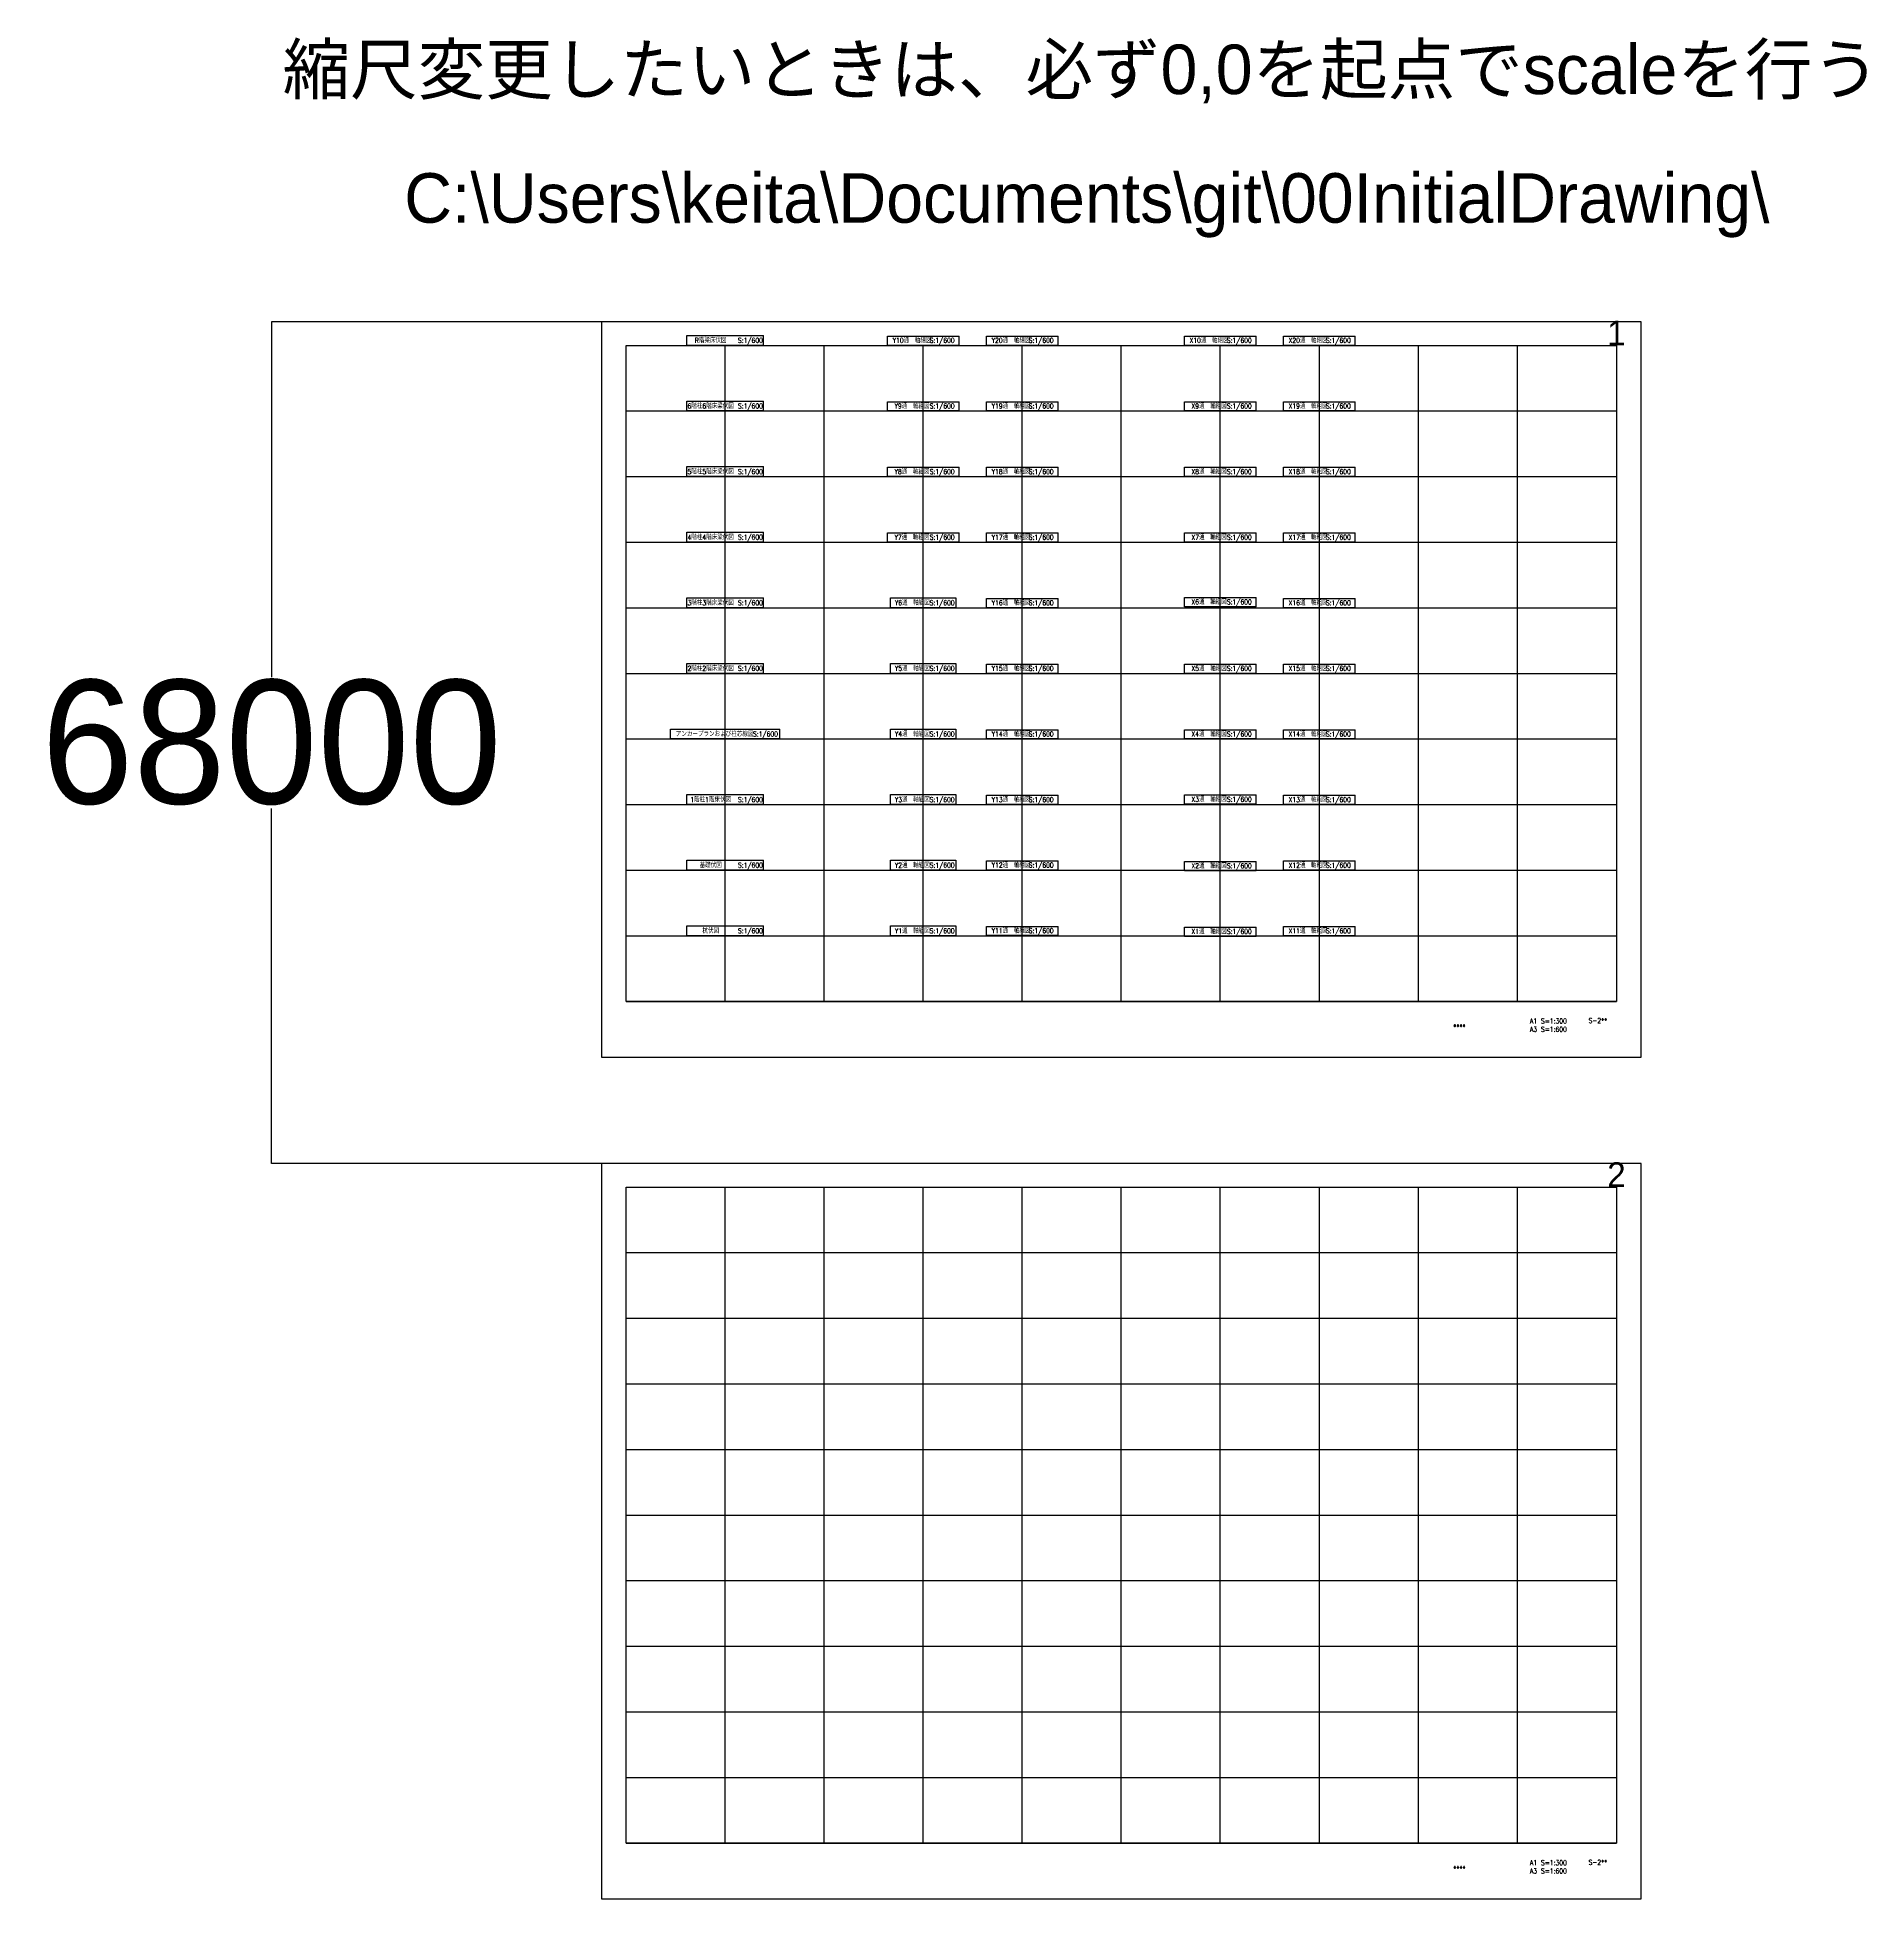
# Model space of a CAD drawing. Extents: x -230746 to 324000, y -671400 to 84185.
# Drawn here: x -45576 to 102223, y -127400 to 22992 of the extents above; entities that cross this region are included whole.
import ezdxf
from ezdxf.enums import TextEntityAlignment as Align

# ---------------------------------------------------------------- set-up
doc = ezdxf.new("R2010")
doc.units = 0
doc.header["$MEASUREMENT"] = 0
doc.layers.get('Defpoints').update_dxf_attribs({"color": 251, "linetype": 'CONTINUOUS'})
doc.layers.add('99_レイアウト枠', color=251, linetype='CONTINUOUS', plot=False)
doc.layers.add('99_頁番号', color=6, linetype='CONTINUOUS')
doc.layers.add('注記', color=3, linetype='CONTINUOUS')
doc.styles.add('DRACAD', font='txt', dxfattribs={"width": 0.85, "bigfont": 'extfont2'})
doc.styles.get("Standard").update_dxf_attribs({"font": 'Osaka.ttc'})
doc.dimstyles.get("Standard").update_dxf_attribs({"dimtxt": 0.18, "dimasz": 0.18, "dimexe": 0.18, "dimexo": 0.0625, "dimgap": 0.09, "dimtad": 0, "dimtih": 1, "dimtoh": 1, "dimdec": 4, "dimzin": 0, "dimdsep": 46, "dimtxsty": 'Standard', "dimcen": 0.09, "dimadec": 0, "dimazin": 0, "dimtfac": 1, "dimtdec": 4, "dimtofl": 0, "dimtmove": 0, "dimatfit": 3, "dimfxl": 1, "dimtolj": 1, "dimtzin": 0, "dimarcsym": 0})

# ---------------------------------------------------------------- blocks, each defined once
blk = doc.blocks.new('*D7831')
at = {"layer": '99_レイアウト枠', "color": 0, "lineweight": -2}
for p, q in [((-0.0625, 0), (-26646.755765, 0)), ((-26646.575765, -0.18), (-26646.575765, -28694.91)), ((-26646.575765, -67999.82), (-26646.575765, -39305.09)), ((-0.0625, -68000), (-26646.755765, -68000))]:
    blk.add_line(p, q, dxfattribs=at)
at = {"layer": '99_レイアウト枠', "color": 0}
for points in [[(-26646.545765, -0.18), (-26646.605765, -0.18), (-26646.575765, 0)], [(-26646.605765, -67999.82), (-26646.545765, -67999.82), (-26646.575765, -68000)]]:
    blk.add_solid(points, dxfattribs=at)
at = {"layer": 'Defpoints', "color": 0}
for p in [(0, 0), (-26646.575765, -68000), (0, -68000)]:
    blk.add_point(p, dxfattribs=at)
at = {"layer": '99_レイアウト枠', "color": 0, "insert": (-26646.575765, -34000), "char_height": 10000, "attachment_point": 5}
blk.add_mtext('\\A1;68000', dxfattribs=at)

msp = doc.modelspace()

# ---------------------------------------------------------------- linework, layer by layer
at = {"layer": '99_レイアウト枠'}
for p, q in [((2000, -54900), (2000, -1900)), ((10000, -54900), (10000, -1900)), ((18000, -54900), (18000, -1900)), ((26000, -54900), (26000, -1900)), ((34000, -54900), (34000, -1900)), ((42000, -54900), (42000, -1900)), ((49999.99998, -54900), (49999.99998, -1900)), ((57999.99998, -54900), (57999.99998, -1900)), ((65999.99998, -54900), (65999.99998, -1900)), ((73999.99998, -54900), (73999.99998, -1900)), ((2000, -7200), (81999.99996, -7200)), ((2000, -12500), (81999.99996, -12500)), ((2000, -17800), (81999.99996, -17800)), ((2000, -23100), (81999.99996, -23100)), ((2000, -28400), (81999.99996, -28400)), ((2000, -33700), (81999.99996, -33700)), ((2000, -39000), (81999.99996, -39000)), ((2000, -44300), (81999.99996, -44300)), ((2000, -49600), (81999.99996, -49600)), ((2000, -54900), (81999.99996, -54900)), ((2000, -122900), (2000, -69900)), ((10000, -122900), (10000, -69900)), ((18000, -122900), (18000, -69900)), ((26000, -122900), (26000, -69900)), ((34000, -122900), (34000, -69900)), ((42000, -122900), (42000, -69900)), ((49999.99998, -122900), (49999.99998, -69900)), ((57999.99998, -122900), (57999.99998, -69900)), ((65999.99998, -122900), (65999.99998, -69900)), ((73999.99998, -122900), (73999.99998, -69900)), ((2000, -75200), (81999.99996, -75200)), ((2000, -80500), (81999.99996, -80500)), ((2000, -85800), (81999.99996, -85800)), ((2000, -91100), (81999.99996, -91100)), ((2000, -96400), (81999.99996, -96400)), ((2000, -101700), (81999.99996, -101700)), ((2000, -107000), (81999.99996, -107000)), ((2000, -112300), (81999.99996, -112300)), ((2000, -117600), (81999.99996, -117600)), ((2000, -122900), (81999.99996, -122900))]:
    msp.add_line(p, q, dxfattribs=at)
for points in [[(0, -59400), (84000, -59400), (84000, 0), (0, 0)], [(2000, -1900), (81999.99996, -1900), (81999.99996, -54900), (2000, -54900)], [(0, -127400), (84000, -127400), (84000, -68000), (0, -68000)], [(2000, -69900), (81999.99996, -69900), (81999.99996, -122900), (2000, -122900)]]:
    msp.add_lwpolyline(points, close=True, dxfattribs=at)
at = {"layer": '注記', "linetype": 'Continuous'}
for p, q in [((6900, -1100), (13100, -1100)), ((6900, -1900), (6900, -1100)), ((13100, -1900), (13100, -1100)), ((23106.66665, -1153.33333), (28893.33332, -1153.33333)), ((23106.66665, -1900), (23106.66665, -1153.33333)), ((28893.33332, -1900), (28893.33332, -1153.33333)), ((31106.66667, -1153.33333), (36893.33333, -1153.33333)), ((31106.66667, -1900), (31106.66667, -1153.33333)), ((36893.33333, -1900), (36893.33333, -1153.33333)), ((47106.66667, -1153.33333), (52893.33333, -1153.33333)), ((47106.66667, -1900), (47106.66667, -1153.33333)), ((52893.33333, -1900), (52893.33333, -1153.33333)), ((55106.66667, -1153.33333), (60893.33333, -1153.33333)), ((55106.66667, -1900), (55106.66667, -1153.33333)), ((60893.33333, -1900), (60893.33333, -1153.33333)), ((13100, -1900), (6900, -1900)), ((28893.33332, -1900), (23106.66665, -1900)), ((36893.33333, -1900), (31106.66667, -1900)), ((52893.33333, -1900), (47106.66667, -1900)), ((60893.33333, -1900), (55106.66667, -1900)), ((6900, -6400), (13100, -6400)), ((6900, -7200), (6900, -6400)), ((13100, -7200), (6900, -7200)), ((13100, -7200), (13100, -6400)), ((23106.66665, -6453.33333), (28893.33332, -6453.33333)), ((23106.66665, -7200), (23106.66665, -6453.33333)), ((28893.33332, -7200), (23106.66665, -7200)), ((28893.33332, -7200), (28893.33332, -6453.33333)), ((31106.66667, -6453.33333), (36893.33333, -6453.33333)), ((31106.66667, -7200), (31106.66667, -6453.33333)), ((36893.33333, -7200), (31106.66667, -7200)), ((36893.33333, -7200), (36893.33333, -6453.33333)), ((47106.66665, -6453.33333), (52893.33331, -6453.33333)), ((47106.66665, -7200), (47106.66665, -6453.33333)), ((52893.33331, -7200), (47106.66665, -7200)), ((52893.33331, -7200), (52893.33331, -6453.33333)), ((55106.66667, -6453.33333), (60893.33333, -6453.33333)), ((55106.66667, -7200), (55106.66667, -6453.33333)), ((60893.33333, -7200), (55106.66667, -7200)), ((60893.33333, -7200), (60893.33333, -6453.33333)), ((6900, -11700), (13100, -11700)), ((6900, -12500), (6900, -11700)), ((13100, -12500), (13100, -11700)), ((23106.66665, -11753.33333), (28893.33332, -11753.33333)), ((23106.66665, -12500), (23106.66665, -11753.33333)), ((28893.33332, -12500), (28893.33332, -11753.33333)), ((31106.66667, -11753.33333), (36893.33333, -11753.33333)), ((31106.66667, -12500), (31106.66667, -11753.33333)), ((36893.33333, -12500), (36893.33333, -11753.33333)), ((47106.66665, -11753.33333), (52893.33331, -11753.33333)), ((47106.66665, -12500), (47106.66665, -11753.33333)), ((52893.33331, -12500), (52893.33331, -11753.33333)), ((55106.66667, -11753.33333), (60893.33333, -11753.33333)), ((55106.66667, -12500), (55106.66667, -11753.33333)), ((60893.33333, -12500), (60893.33333, -11753.33333)), ((13100, -12500), (6900, -12500)), ((28893.33332, -12500), (23106.66665, -12500)), ((36893.33333, -12500), (31106.66667, -12500)), ((52893.33331, -12500), (47106.66665, -12500)), ((60893.33333, -12500), (55106.66667, -12500)), ((6900, -17000), (13100, -17000)), ((6900, -17800), (6900, -17000)), ((13100, -17800), (6900, -17800)), ((13100, -17800), (13100, -17000)), ((23106.66661, -17053.33333), (28893.33328, -17053.33333)), ((23106.66661, -17800), (23106.66661, -17053.33333)), ((28893.33328, -17800), (23106.66661, -17800)), ((28893.33328, -17800), (28893.33328, -17053.33333)), ((31106.66667, -17053.33333), (36893.33333, -17053.33333)), ((31106.66667, -17800), (31106.66667, -17053.33333)), ((36893.33333, -17800), (31106.66667, -17800)), ((36893.33333, -17800), (36893.33333, -17053.33333)), ((47106.66661, -17053.33333), (52893.33328, -17053.33333)), ((47106.66661, -17800), (47106.66661, -17053.33333)), ((52893.33328, -17800), (47106.66661, -17800)), ((52893.33328, -17800), (52893.33328, -17053.33333)), ((55106.66667, -17053.33333), (60893.33333, -17053.33333)), ((55106.66667, -17800), (55106.66667, -17053.33333)), ((60893.33333, -17800), (55106.66667, -17800)), ((60893.33333, -17800), (60893.33333, -17053.33333)), ((6900, -22300), (13100, -22300)), ((6900, -23100), (6900, -22300)), ((13100, -23100), (13100, -22300)), ((31106.66667, -22353.33333), (36893.33333, -22353.33333)), ((31106.66667, -23100), (31106.66667, -22353.33333)), ((36893.33333, -23100), (36893.33333, -22353.33333)), ((47106.66661, -22276.87429), (52893.33328, -22276.87429)), ((47106.66661, -23023.54096), (47106.66661, -22276.87429)), ((52893.33328, -23023.54096), (52893.33328, -22276.87429)), ((55106.66667, -22353.33333), (60893.33333, -22353.33333)), ((55106.66667, -23100), (55106.66667, -22353.33333)), ((60893.33333, -23100), (60893.33333, -22353.33333)), ((13100, -23100), (6900, -23100)), ((36893.33333, -23100), (31106.66667, -23100)), ((52893.33328, -23023.54096), (47106.66661, -23023.54096)), ((60893.33333, -23100), (55106.66667, -23100)), ((6899.99988, -27600), (13099.99988, -27600)), ((6899.99988, -28400), (6899.99988, -27600)), ((13099.99988, -28400), (6899.99988, -28400)), ((13099.99988, -28400), (13099.99988, -27600)), ((31106.66667, -27653.33333), (36893.33333, -27653.33333)), ((31106.66667, -28400), (31106.66667, -27653.33333)), ((36893.33333, -28400), (31106.66667, -28400)), ((36893.33333, -28400), (36893.33333, -27653.33333)), ((47106.66665, -27653.33333), (52893.33331, -27653.33333)), ((47106.66665, -28400), (47106.66665, -27653.33333)), ((52893.33331, -28400), (47106.66665, -28400)), ((52893.33331, -28400), (52893.33331, -27653.33333)), ((55106.66667, -27653.33333), (60893.33333, -27653.33333)), ((55106.66667, -28400), (55106.66667, -27653.33333)), ((60893.33333, -28400), (55106.66667, -28400)), ((60893.33333, -28400), (60893.33333, -27653.33333)), ((5585.16955, -32900), (14414.83045, -32900)), ((5585.16955, -33700), (5585.16955, -32900)), ((14414.83045, -33700), (14414.83045, -32900)), ((31106.66667, -32953.33333), (36893.33333, -32953.33333)), ((31106.66667, -33700), (31106.66667, -32953.33333)), ((36893.33333, -33700), (36893.33333, -32953.33333)), ((47106.66665, -32953.33333), (52893.33331, -32953.33333)), ((47106.66665, -33700), (47106.66665, -32953.33333)), ((52893.33331, -33700), (52893.33331, -32953.33333)), ((55106.66667, -32953.33333), (60893.33333, -32953.33333)), ((55106.66667, -33700), (55106.66667, -32953.33333)), ((60893.33333, -33700), (60893.33333, -32953.33333)), ((14414.83045, -33700), (5585.16955, -33700)), ((36893.33333, -33700), (31106.66667, -33700)), ((52893.33331, -33700), (47106.66665, -33700)), ((60893.33333, -33700), (55106.66667, -33700)), ((6899.99998, -38200), (13099.99998, -38200)), ((6899.99998, -39000), (6899.99998, -38200)), ((13099.99998, -39000), (6899.99998, -39000)), ((13099.99998, -39000), (13099.99998, -38200)), ((31106.66667, -38253.33333), (36893.33333, -38253.33333)), ((31106.66667, -39000), (31106.66667, -38253.33333)), ((36893.33333, -39000), (31106.66667, -39000)), ((36893.33333, -39000), (36893.33333, -38253.33333)), ((47106.66661, -38226.87429), (52893.33328, -38226.87429)), ((47106.66661, -38973.54096), (47106.66661, -38226.87429)), ((52893.33328, -38973.54096), (47106.66661, -38973.54096)), ((52893.33328, -38973.54096), (52893.33328, -38226.87429)), ((55106.66667, -38253.33333), (60893.33333, -38253.33333)), ((55106.66667, -39000), (55106.66667, -38253.33333)), ((60893.33333, -39000), (55106.66667, -39000)), ((60893.33333, -39000), (60893.33333, -38253.33333)), ((6900, -43500), (13100, -43500)), ((6900, -44300), (6900, -43500)), ((13100, -44300), (13100, -43500)), ((31106.66667, -43543.47759), (36893.33333, -43543.47759)), ((31106.66667, -44290.14426), (31106.66667, -43543.47759)), ((36893.33333, -44290.14426), (36893.33333, -43543.47759)), ((47106.66665, -43603.33333), (52893.33331, -43603.33333)), ((47106.66665, -44350), (47106.66665, -43603.33333)), ((52893.33331, -44350), (52893.33331, -43603.33333)), ((55106.66666, -43553.33333), (60893.33333, -43553.33333)), ((55106.66666, -44300), (55106.66666, -43553.33333)), ((60893.33333, -44300), (60893.33333, -43553.33333)), ((13100, -44300), (6900, -44300)), ((36893.33333, -44290.14426), (31106.66667, -44290.14426)), ((52893.33331, -44350), (47106.66665, -44350)), ((60893.33333, -44300), (55106.66666, -44300)), ((6900, -48800), (13100, -48800)), ((6900, -49600), (6900, -48800)), ((13100, -49600), (6900, -49600)), ((13100, -49600), (13100, -48800)), ((31106.66667, -48843.47759), (36893.33333, -48843.47759)), ((31106.66667, -49590.14426), (31106.66667, -48843.47759)), ((36893.33333, -49590.14426), (31106.66667, -49590.14426)), ((36893.33333, -49590.14426), (36893.33333, -48843.47759)), ((47106.66665, -48903.33333), (52893.33331, -48903.33333)), ((47106.66665, -49650), (47106.66665, -48903.33333)), ((52893.33331, -49650), (52893.33331, -48903.33333)), ((55106.66666, -48853.33333), (60893.33333, -48853.33333)), ((55106.66666, -49600), (55106.66666, -48853.33333)), ((60893.33333, -49600), (55106.66666, -49600)), ((60893.33333, -49600), (60893.33333, -48853.33333)), ((52893.33331, -49650), (47106.66665, -49650))]:
    msp.add_line(p, q, dxfattribs=at)
at = {"layer": '注記'}
for points in [[(23366.66667, -22300), (28633.33333, -22300), (28633.33333, -23100), (23366.66667, -23100)], [(23366.66667, -27600), (28633.33333, -27600), (28633.33333, -28400), (23366.66667, -28400)], [(23366.66669, -32900), (28633.33336, -32900), (28633.33336, -33700), (23366.66669, -33700)], [(23366.66667, -38200), (28633.33334, -38200), (28633.33334, -39000), (23366.66667, -39000)], [(23366.66667, -43500), (28633.33333, -43500), (28633.33333, -44300), (23366.66667, -44300)], [(23366.66667, -48800), (28633.33333, -48800), (28633.33333, -49600), (23366.66667, -49600)]]:
    msp.add_lwpolyline(points, close=True, dxfattribs=at)

# ---------------------------------------------------------------- texts
at = {"layer": '99_レイアウト枠'}
for s, height, p in [('縮尺変更したいときは、必ず0,0を起点でscaleを行う', 4000, (38765.1901, 18397.84629)), ('C:\\Users\\keita\\Documents\\git\\00InitialDrawing\\', 4000, (39216.88003, 8007.65976)), ('1', 2000, (81999.99996, -1900)), ('2', 2000, (81999.99996, -69900))]:
    msp.add_text(s, height=height, dxfattribs=at).set_placement(p, align=Align.CENTER)
at = {"layer": '99_頁番号', "char_height": 400, "attachment_point": 5, "style": 'DRACAD'}
for s, insert in [('{  ****  }', (68999.99996, -56950)), ('A1 S=1:300^JA3 S=1:600', (76499.99996, -56824.31866)), ('{S-2**}', (80499.99996, -56450)), ('{  ****  }', (68999.99996, -124950)), ('A1 S=1:300^JA3 S=1:600', (76499.99996, -124824.31866)), ('{S-2**}', (80499.99996, -124450))]:
    msp.add_mtext(s, dxfattribs=dict(at, insert=insert))
at = {"layer": '注記', "linetype": 'Continuous', "style": 'DRACAD', "width": 0.8}
for s, p in [('R階梁床伏図', (8829.30963, -1700)), ('S:1/600', (12038.78321, -1700)), ('Y10通\u3000軸組図', (25091.39742, -1701.29312)), ('S:1/600', (27531.04647, -1701.29312)), ('Y20通\u3000軸組図', (33091.39744, -1701.29312)), ('S:1/600', (35531.04649, -1701.29312)), ('X10通\u3000軸組図', (49091.39744, -1701.29312)), ('S:1/600', (51531.04649, -1701.29312)), ('X20通\u3000軸組図', (57091.39744, -1701.29312)), ('S:1/600', (59531.04649, -1701.29312)), ('6階柱6階床梁伏図', (8829.30963, -7000)), ('S:1/600', (12038.78321, -7000)), ('Y9通\u3000軸組図', (25091.39742, -7001.29312)), ('S:1/600', (27531.04647, -7001.29312)), ('Y19通\u3000軸組図', (33091.39744, -6999.67275)), ('S:1/600', (35531.04649, -6999.67275)), ('X9通\u3000軸組図', (49091.39742, -7001.29312)), ('S:1/600', (51531.04647, -7001.29312)), ('X19通\u3000軸組図', (57091.39744, -6999.67275)), ('S:1/600', (59531.04649, -6999.67275)), ('5階柱5階床梁伏図', (8829.30963, -12300)), ('S:1/600', (12038.78321, -12300)), ('Y8通\u3000軸組図', (25091.39742, -12301.29312)), ('S:1/600', (27531.04647, -12301.29312)), ('Y18通\u3000軸組図', (33091.39744, -12301.29312)), ('S:1/600', (35531.04649, -12301.29312)), ('X8通\u3000軸組図', (49091.39742, -12301.29312)), ('S:1/600', (51531.04647, -12301.29312)), ('X18通\u3000軸組図', (57091.39744, -12301.29312)), ('S:1/600', (59531.04649, -12301.29312)), ('4階柱4階床梁伏図', (8829.30963, -17600)), ('S:1/600', (12038.78321, -17600)), ('Y7通\u3000軸組図', (25091.39738, -17601.29312)), ('S:1/600', (27531.04643, -17601.29312)), ('Y17通\u3000軸組図', (33091.39744, -17601.29312)), ('S:1/600', (35531.04649, -17601.29312)), ('X7通\u3000軸組図', (49091.39738, -17601.29312)), ('S:1/600', (51531.04643, -17601.29312)), ('X17通\u3000軸組図', (57091.39744, -17601.29312)), ('S:1/600', (59531.04649, -17601.29312)), ('3階柱3階床梁伏図', (8829.30963, -22900)), ('S:1/600', (12038.78321, -22900)), ('Y6通\u3000軸組図', (25119.53974, -22900)), ('S:1/600', (27525.85546, -22900)), ('Y16通\u3000軸組図', (33091.39744, -22901.29312)), ('S:1/600', (35531.04649, -22901.29312)), ('X6通\u3000軸組図', (49091.39738, -22824.83408)), ('S:1/600', (51531.04643, -22824.83408)), ('X16通\u3000軸組図', (57091.39744, -22901.29312)), ('S:1/600', (59531.04649, -22901.29312)), ('2階柱2階床梁伏図', (8829.30951, -28200)), ('S:1/600', (12038.78309, -28200)), ('Y5通\u3000軸組図', (25119.53974, -28200)), ('S:1/600', (27525.85546, -28200)), ('Y15通\u3000軸組図', (33091.39744, -28201.29312)), ('S:1/600', (35531.04649, -28201.29312)), ('X5通\u3000軸組図', (49091.39742, -28201.29312)), ('S:1/600', (51531.04647, -28201.29312)), ('X15通\u3000軸組図', (57091.39744, -28201.29312)), ('S:1/600', (59531.04649, -28201.29312)), ('アンカープランおよび柱芯線図', (9144.82305, -33500)), ('S:1/600', (13254.29663, -33500)), ('Y4通\u3000軸組図', (25119.53976, -33500)), ('S:1/600', (27525.85548, -33500)), ('Y14通\u3000軸組図', (33091.39744, -33501.29312)), ('S:1/600', (35531.04649, -33501.29312)), ('X4通\u3000軸組図', (49091.39742, -33501.29312)), ('S:1/600', (51531.04647, -33501.29312)), ('X14通\u3000軸組図', (57091.39744, -33501.29312)), ('S:1/600', (59531.04649, -33501.29312)), ('1階柱1階床伏図', (8829.30961, -38800)), ('S:1/600', (12038.78319, -38800)), ('Y3通\u3000軸組図', (25119.53976, -38800)), ('S:1/600', (27525.85548, -38800)), ('Y13通\u3000軸組図', (33091.39744, -38801.29312)), ('S:1/600', (35531.04649, -38801.29312)), ('X3通\u3000軸組図', (49091.39738, -38774.83408)), ('S:1/600', (51531.04643, -38774.83408)), ('X13通\u3000軸組図', (57091.39744, -38801.29312)), ('S:1/600', (59531.04649, -38801.29312)), ('基礎伏図', (8829.30963, -44100)), ('S:1/600', (12038.78321, -44100)), ('Y2通\u3000軸組図', (25119.53974, -44100)), ('S:1/600', (27525.85546, -44100)), ('Y12通\u3000軸組図', (33091.39744, -44091.43738)), ('S:1/600', (35531.04649, -44091.43738)), ('X2通\u3000軸組図', (49091.39742, -44151.29312)), ('S:1/600', (51531.04647, -44151.29312)), ('X12通\u3000軸組図', (57091.39743, -44101.29312)), ('S:1/600', (59531.04648, -44101.29312)), ('杭伏図', (8829.30963, -49400)), ('S:1/600', (12038.78321, -49400)), ('Y1通\u3000軸組図', (25119.53974, -49400.90579)), ('S:1/600', (27525.85546, -49400.90579)), ('Y11通\u3000軸組図', (33091.39744, -49391.43738)), ('S:1/600', (35531.04649, -49391.43738)), ('X1通\u3000軸組図', (49091.39742, -49451.29312)), ('S:1/600', (51531.04647, -49451.29312)), ('X11通\u3000軸組図', (57091.39743, -49401.29312)), ('S:1/600', (59531.04649, -49401.29312))]:
    msp.add_text(s, height=400, dxfattribs=at).set_placement(p, align=Align.CENTER)

# ---------------------------------------------------------------- dimensions: what is measured, and where the dimension line sits
at = {"layer": '99_レイアウト枠'}
dim = msp.add_linear_dim(base=(-26646.57577, -68000), p1=(0, 0), p2=(0, -68000), angle=90, dimstyle='Standard', override={"dimtxt": 10000, "dimdec": 0}, dxfattribs=at)
dim.commit()
dim.dimension.update_dxf_attribs({"geometry": '*D7831', "text_midpoint": (-26646.57577, -34000)})

doc.saveas('drawing.dxf')
